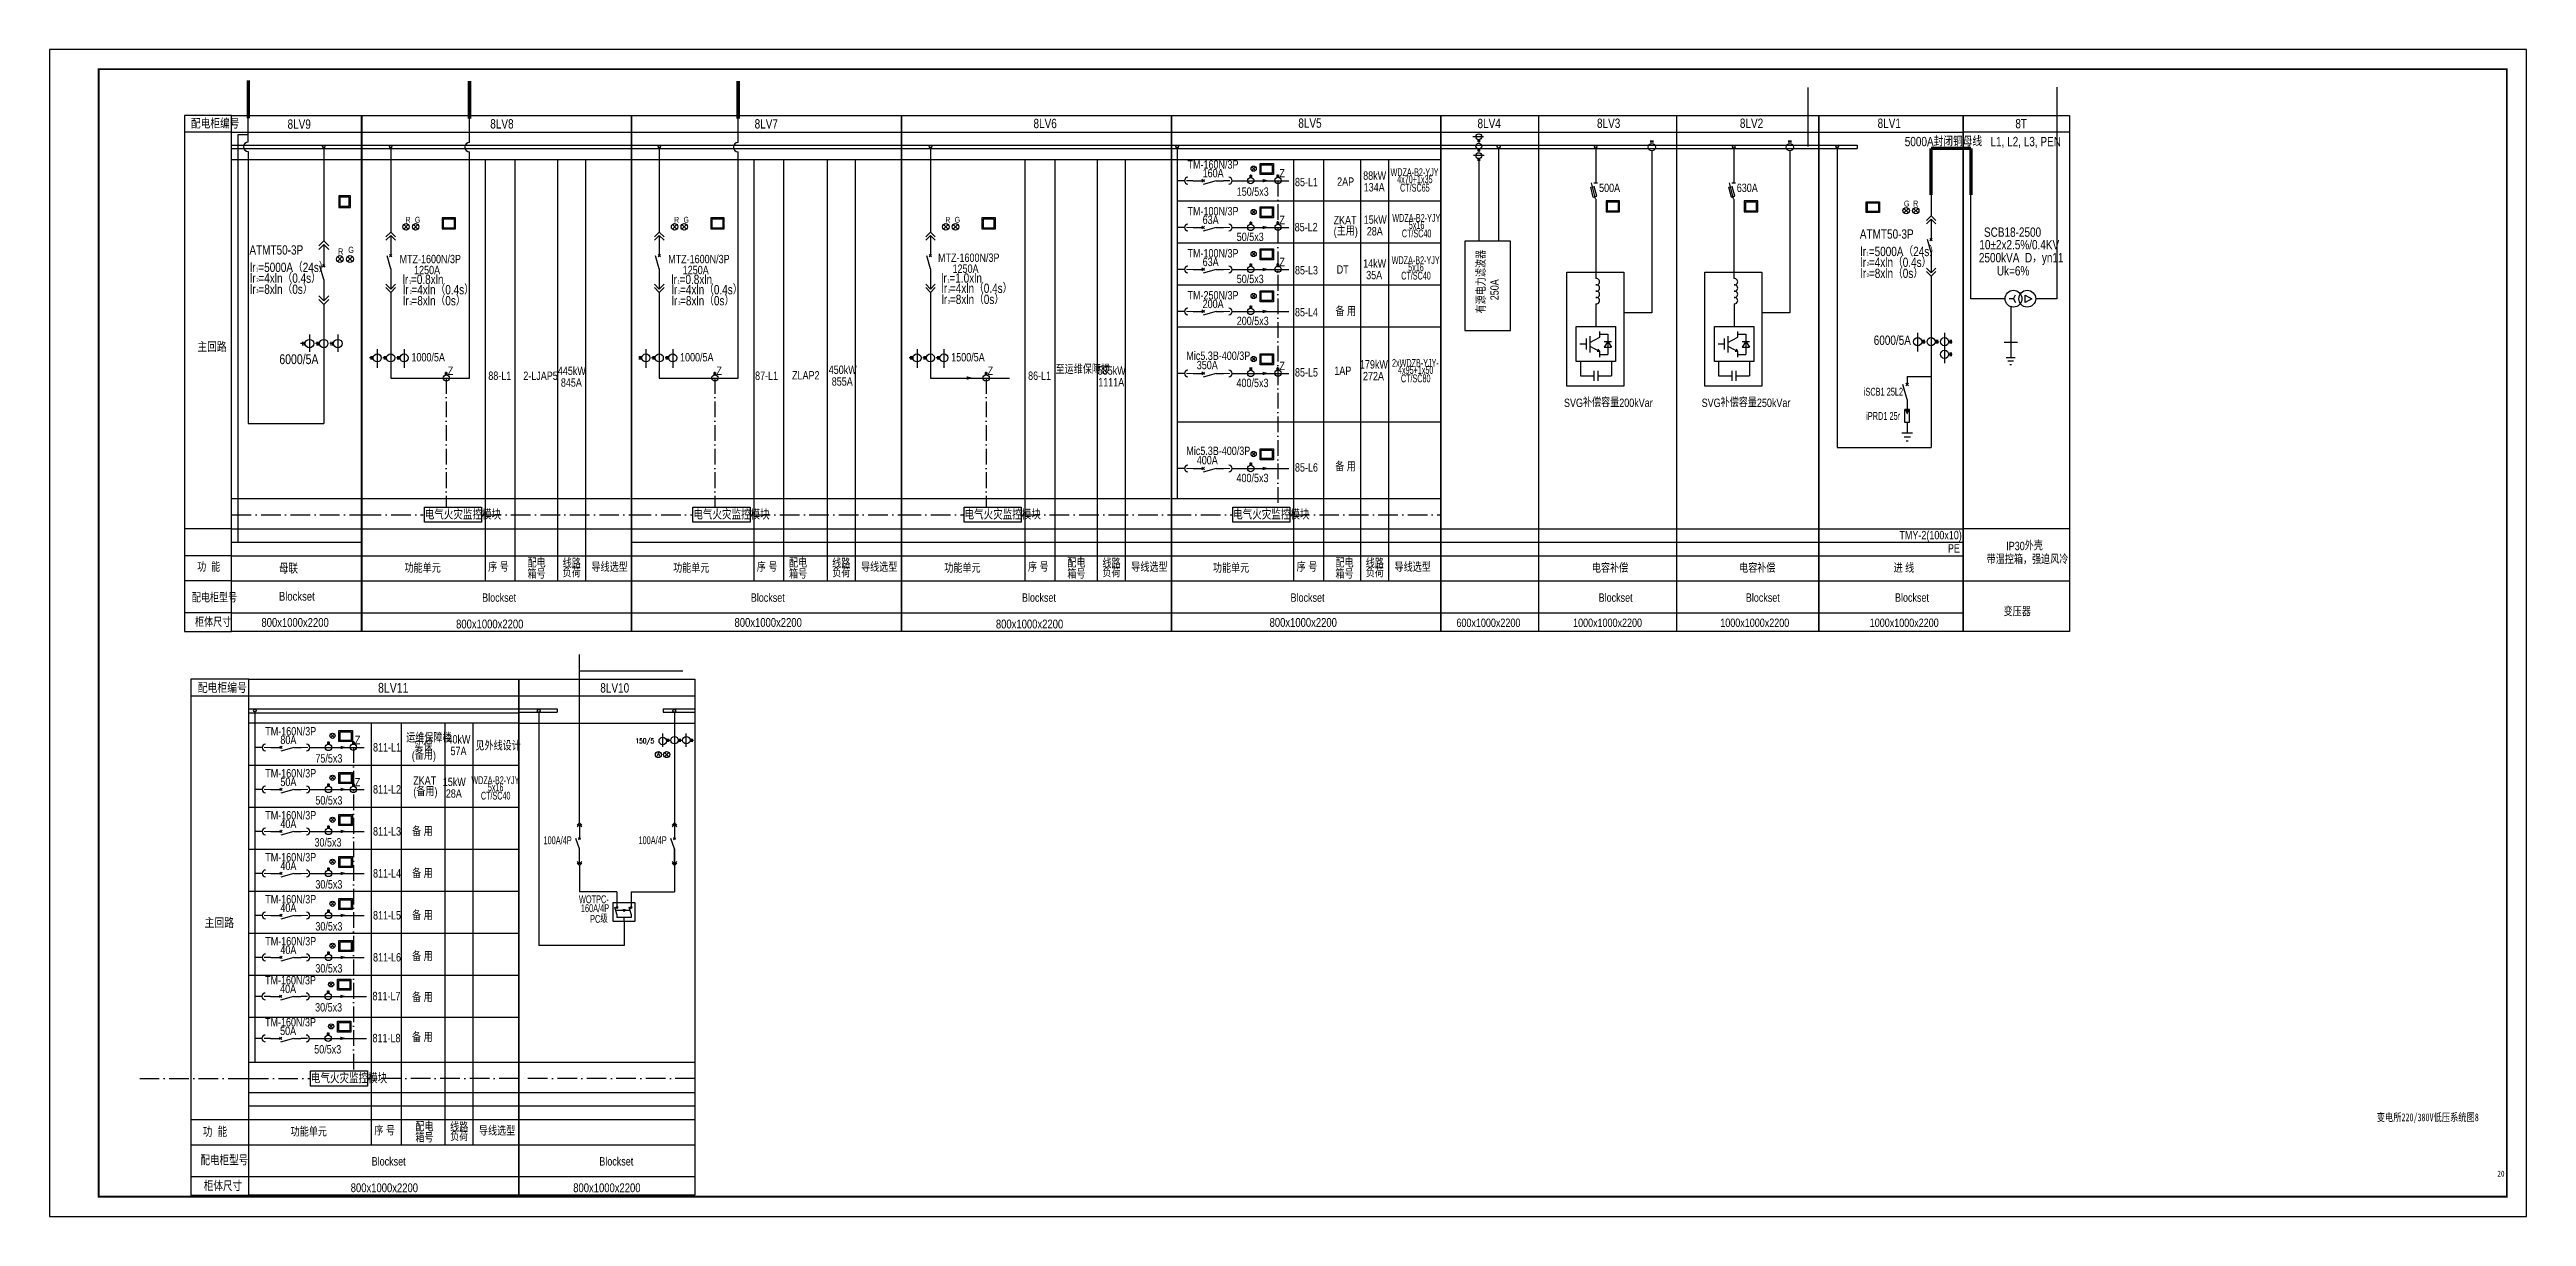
# Model space of a CAD drawing. Extents: x 562591 to 1355713, y 459382 to 835216.
# Drawn here: x 1229386 to 1355486, y 709976 to 769376 of the extents above; entities that cross this region are included whole.
import ezdxf
from ezdxf.enums import TextEntityAlignment as Align

# ---------------------------------------------------------------- set-up
doc = ezdxf.new("R2010")
doc.units = 0
doc.header["$LTSCALE"] = 1000
doc.header["$MEASUREMENT"] = 0
doc.linetypes.add('CONTROL', pattern=[1.5, 1, -0.25, 0, -0.25])
doc.linetypes.add('DASHED2', pattern=[0.375, 0.25, -0.125])
for name, color, linetype in [('!电气', 4, 'Continuous'), ('CAPDI-TK2', 7, 'Continuous'), ('ELEC', 3, 'Continuous'), ('ELECTRIC', 1, 'Continuous'), ('esocket', 4, 'Continuous'), ('etext', 3, 'Continuous'), ('NOTE', 7, 'Continuous'), ('TEL_TITLE', 7, 'Continuous'), ('XT', 8, 'Continuous'), ('公共标注层', 8, 'Continuous'), ('动力平面导线层', 3, 'Continuous'), ('动力平面尺寸标注层', 4, 'Continuous'), ('标注-动力', 7, 'Continuous'), ('标注-照明', 3, 'Continuous'), ('照明平面导线层', 1, 'Continuous'), ('照明平面设备层', 3, 'Continuous')]:
    doc.layers.add(name, color=color, linetype=linetype)
doc.styles.add('CAPDI-仿宋', font='', dxfattribs={"width": 0.75})
doc.styles.add('CAPDI-宋体', font='', dxfattribs={"width": 0.75})
doc.styles.add('denggao', font='jrs.shx', dxfattribs={"width": 0.7, "height": 400, "bigfont": 'hztxt.shx'})
doc.styles.add('hz', font='jrs.shx', dxfattribs={"width": 0.7, "bigfont": 'hztxt.shx'})
doc.styles.add('JRS', font='jrs.shx', dxfattribs={"width": 0.9, "bigfont": 'hztxt.shx'})
doc.styles.add('Lee', font='jrs.shx', dxfattribs={"bigfont": 'hztxt.shx'})
doc.styles.add('ROMANS', font='ROMANS.shx', dxfattribs={"width": 0.8})
doc.styles.get('CAPDI-仿宋').set_extended_font_data('FangSong')
doc.styles.get('CAPDI-宋体').set_extended_font_data('SimSun')
doc.linetypes.add('接地线', pattern='A,500,[136,eesltype.shx,S=100,R=0,X=0,Y=0],500,-200,60,-200', length=1460)

msp = doc.modelspace()

# ---------------------------------------------------------------- texts
at = {"layer": '!电气', "color": 120, "style": 'denggao', "width": 0.8}
for p in [(1248487, 745456, 770), (1262162, 745456, 770), (1275968, 745456, 770), (1289643, 745456, 770), (1242690, 716758, 770)]:
    msp.add_text('电气火灾监控模块', height=450, dxfattribs=at).set_placement(p)
at = {"color": 7, "ltscale": 0.75, "style": 'hz', "width": 0.7}
for s, height, p in [('G', 299, (1323797, 761386)), ('R', 299, (1324266, 761386)), ('R', 299, (1247510, 760561)), ('G', 299, (1247986, 760561)), ('R', 299, (1261185, 760561)), ('G', 299, (1261661, 760561)), ('R', 299, (1274991, 760561)), ('G', 299, (1275467, 760561)), ('R', 315, (1244077, 758936)), ('G', 315, (1244593, 759020)), ('1', 190, (1247678, 757437)), ('1', 190, (1261353, 757437)), ('1', 190, (1275092, 757506))]:
    msp.add_text(s, height=height, dxfattribs=at).set_placement(p)
at = {"color": 3, "ltscale": 0.3}
for s, height, style, width, p in [('150/5', 250, 'ROMANS', 0.75, (1259216, 734063, 0)), ('A', 200, 'ROMANS', 0.75, (1260321, 733402, 0)), ('100A/4P', 400, 'Lee', 0.7, (1254534, 728926)), ('100A/4P', 400, 'Lee', 0.7, (1259370, 728927)), ('WOTPC-', 400, 'Lee', 0.7, (1256338, 725921)), ('160A/4P', 400, 'Lee', 0.7, (1256438, 725468)), ('PC级', 400, 'Lee', 0.7, (1256907, 724923))]:
    msp.add_text(s, height=height, rotation=0.00357, dxfattribs=dict(at, style=style, width=width)).set_placement(p)
at = {"color": 1, "style": 'CAPDI-仿宋', "width": 0.75}
msp.add_text('20', height=300, dxfattribs=at).set_placement((1354188, 712007), align=Align.CENTER)
at = {"layer": 'CAPDI-TK2', "style": 'CAPDI-宋体', "width": 0.75}
msp.add_text('变电所220/380V低压系统图8', height=400, dxfattribs=at).set_placement((1350462, 714822), align=Align.CENTER)
at = {"layer": 'etext', "style": 'hz', "width": 0.7}
msp.add_text('iSCB1 25L2', height=400, dxfattribs=at).set_placement((1321751, 751757, -6761167))
msp.add_text('iPRD1 25r', height=400, dxfattribs=at).set_placement((1322735, 750731, -6761167), align=Align.MIDDLE)
at = {"layer": '动力平面尺寸标注层', "color": 3, "width": 0.8}
for s, height, style, p in [('配电柜编号', 475, 'JRS', (1236585, 765356)), ('8LV9', 475, 'JRS', (1241504, 765343)), ('8LV8', 475, 'JRS', (1251824, 765356)), ('8LV7', 475, 'JRS', (1265283, 765356)), ('8LV6', 475, 'JRS', (1279479, 765374)), ('8LV5', 475, 'JRS', (1292961, 765393)), ('8LV4', 475, 'JRS', (1302083, 765374)), ('8LV3', 475, 'JRS', (1308167, 765387)), ('8LV2', 475, 'JRS', (1315441, 765387)), ('8LV1', 475, 'JRS', (1322452, 765387)), ('8T', 475, 'JRS', (1329466, 765366)), ('5000A封闭铜母线   L1, L2, L3, PEN', 475, 'JRS', (1323836, 764455)), ('TM-160N/3P', 427.5, 'denggao', (1287322, 763311)), ('160A', 427.5, 'denggao', (1288091, 762873)), ('Z', 428, 'denggao', (1292001, 762867)), ('150/5x3', 427.5, 'denggao', (1289827, 761930)), ('85-L1', 427.5, 'denggao', (1292790, 762417)), ('2AP', 427.5, 'denggao', (1294937, 762439)), ('500A', 427.5, 'denggao', (1308274, 762123)), ('630A', 427.5, 'denggao', (1315283, 762123)), ('TM-100N/3P', 427.5, 'denggao', (1287322, 760934)), ('63A', 427.5, 'denggao', (1288091, 760495)), ('Z', 428, 'denggao', (1292001, 760485)), ('85-L2', 427.5, 'denggao', (1292776, 760123)), ('ZKAT', 427.5, 'denggao', (1294757, 760480)), ('(主用)', 427.5, 'denggao', (1294763, 759913)), ('ATMT50-3P', 475, 'JRS', (1239562, 758938)), ('TM-100N/3P', 427.5, 'denggao', (1287322, 758791)), ('50/5x3', 427.5, 'denggao', (1289827, 759628)), ('ATMT50-3P', 475, 'JRS', (1321550, 759746)), ('lr =5000A（24s）', 475, 'JRS', (1321581, 758860)), ('10%%P2x2.5%%%/0.4KV', 475, 'JRS', (1327633, 759204)), ('SCB18-2500', 475, 'JRS', (1327868, 759843)), ('lr =5000A（24s）', 475, 'JRS', (1239592, 758052)), ('lr =4xln（0.4s）', 475, 'JRS', (1239597, 757502)), ('MTZ-1600N/3P', 427.5, 'denggao', (1247206, 758497)), ('lr =0.8xln ', 475, 'JRS', (1247365, 757439)), ('1250A', 427.5, 'denggao', (1247946, 757939)), ('MTZ-1600N/3P', 427.5, 'denggao', (1260882, 758497)), ('lr =0.8xln ', 475, 'JRS', (1261040, 757439)), ('1250A', 427.5, 'denggao', (1261622, 757939)), ('MTZ-1600N/3P', 427.5, 'denggao', (1274620, 758566)), ('lr =1.0xln ', 475, 'JRS', (1274779, 757508)), ('1250A', 427.5, 'denggao', (1275360, 758008)), ('63A', 427.5, 'denggao', (1288091, 758352)), ('50/5x3', 427.5, 'denggao', (1289827, 757486)), ('Z', 428, 'denggao', (1292001, 758347)), ('85-L3', 427.5, 'denggao', (1292790, 757929)), ('DT', 427.5, 'denggao', (1294915, 757968)), ('lr =4xln（0.4s）', 475, 'JRS', (1321586, 758309)), ('lr =8xln（0s）', 475, 'JRS', (1321587, 757747)), ('2500kVA  D，yn11', 475, 'JRS', (1327610, 758545)), ('Uk=6%%%', 475, 'JRS', (1328523, 757874)), ('lr =8xln（0s）', 475, 'JRS', (1239598, 756939)), ('lr =4xln（0.4s）', 475, 'JRS', (1247387, 756917)), ('lr =8xln（0s）', 475, 'JRS', (1247388, 756354)), ('lr =4xln（0.4s）', 475, 'JRS', (1261062, 756917)), ('lr =8xln（0s）', 475, 'JRS', (1261063, 756354)), ('lr =4xln（0.4s）', 475, 'JRS', (1274801, 756986)), ('lr =8xln（0s）', 475, 'JRS', (1274802, 756423)), ('TM-250N/3P', 427.5, 'denggao', (1287322, 756654)), ('200A', 427.5, 'denggao', (1288091, 756215)), ('200/5x3', 427.5, 'denggao', (1289827, 755348)), ('85-L4', 427.5, 'denggao', (1292790, 755792)), ('备 用', 427.5, 'denggao', (1294851, 755815)), ('主回路', 475, 'JRS', (1236917, 753987)), ('6000/5A', 475, 'JRS', (1322255, 754342)), ('6000/5A', 500, 'JRS', (1241084, 753363)), ('1000/5A', 427.5, 'denggao', (1247811, 753500)), ('Z', 428, 'denggao', (1249662, 752810)), ('88-L1', 427.5, 'denggao', (1251723, 752559)), ('2-LJAP5', 427.5, 'denggao', (1253506, 752555)), ('1000/5A', 427.5, 'denggao', (1261486, 753500)), ('Z', 428, 'denggao', (1263337, 752810)), ('87-L1', 427.5, 'denggao', (1265306, 752559)), ('ZLAP2', 427.5, 'denggao', (1267189, 752580)), ('1500/5A', 427.5, 'denggao', (1275291, 753500)), ('Z', 428, 'denggao', (1277143, 752810)), ('86-L1', 427.5, 'denggao', (1279204, 752559)), ('至运维保障楼', 427.5, 'denggao', (1280606, 752866)), ('Mic5.3B-400/3P', 427.5, 'denggao', (1287261, 753576)), ('350A', 427.5, 'denggao', (1287792, 753101)), ('Z', 428, 'denggao', (1292001, 753055)), ('85-L5', 427.5, 'denggao', (1292790, 752730)), ('1AP', 427.5, 'denggao', (1294795, 752810)), ('400/5x3', 427.5, 'denggao', (1289814, 752193)), ('SVG补偿容量200kVar', 427.5, 'denggao', (1306487, 751180)), ('SVG补偿容量250kVar', 427.5, 'denggao', (1313496, 751180)), ('Mic5.3B-400/3P', 427.5, 'denggao', (1287261, 748737)), ('400A', 427.5, 'denggao', (1287792, 748262)), ('400/5x3', 427.5, 'denggao', (1289814, 747354)), ('85-L6', 427.5, 'denggao', (1292790, 747891)), ('备 用', 427.5, 'denggao', (1294839, 747907)), ('TMY-2(100x10)', 427.5, 'denggao', (1323563, 744445)), ('PE', 427.5, 'denggao', (1326033, 743770)), ('IP30外壳', 427.5, 'denggao', (1329003, 743891)), ('功  能', 427.5, 'denggao', (1236901, 742805)), ('母联', 450, 'denggao', (1241066, 742707)), ('功能单元', 427.5, 'denggao', (1247458, 742748)), ('序 号', 427.5, 'denggao', (1251718, 742803)), ('箱号', 427.5, 'denggao', (1253720, 742448)), ('配电', 427.5, 'denggao', (1253720, 743011)), ('线路', 427.5, 'denggao', (1255509, 742988)), ('负荷', 427.5, 'denggao', (1255509, 742515)), ('导线选型', 427.5, 'denggao', (1256976, 742795)), ('功能单元', 427.5, 'denggao', (1261133, 742748)), ('序 号', 427.5, 'denggao', (1265393, 742803)), ('箱号', 427.5, 'denggao', (1267033, 742448)), ('配电', 427.5, 'denggao', (1267033, 743011)), ('线路', 427.5, 'denggao', (1269232, 742988)), ('负荷', 427.5, 'denggao', (1269232, 742515)), ('导线选型', 427.5, 'denggao', (1270699, 742795)), ('功能单元', 427.5, 'denggao', (1274939, 742748)), ('序 号', 427.5, 'denggao', (1279199, 742803)), ('箱号', 427.5, 'denggao', (1281201, 742448)), ('配电', 427.5, 'denggao', (1281201, 743011)), ('线路', 427.5, 'denggao', (1282990, 742988)), ('负荷', 427.5, 'denggao', (1282990, 742515)), ('导线选型', 427.5, 'denggao', (1284456, 742795)), ('功能单元', 427.5, 'denggao', (1288614, 742748)), ('序 号', 427.5, 'denggao', (1292874, 742803)), ('箱号', 427.5, 'denggao', (1294851, 742448)), ('配电', 427.5, 'denggao', (1294851, 743011)), ('线路', 427.5, 'denggao', (1296396, 742988)), ('负荷', 427.5, 'denggao', (1296396, 742515)), ('导线选型', 427.5, 'denggao', (1297863, 742795)), ('电容补偿', 427.5, 'denggao', (1307908, 742748)), ('电容补偿', 427.5, 'denggao', (1315402, 742748)), ('进 线', 427.5, 'denggao', (1323268, 742748)), ('带温控箱，强迫风冷', 427.5, 'denggao', (1328006, 743195)), ('配电柜型号', 427.5, 'denggao', (1236630, 741237)), ('Blockset', 450, 'denggao', (1241066, 741321)), ('Blockset', 427.5, 'denggao', (1251412, 741265)), ('Blockset', 427.5, 'denggao', (1265087, 741265)), ('Blockset', 427.5, 'denggao', (1278893, 741265)), ('Blockset', 427.5, 'denggao', (1292568, 741265)), ('Blockset', 427.5, 'denggao', (1308251, 741265)), ('Blockset', 427.5, 'denggao', (1315745, 741265)), ('Blockset', 427.5, 'denggao', (1323339, 741265)), ('柜体尺寸', 427.5, 'denggao', (1236794, 739991)), ('800x1000x2200', 450, 'denggao', (1240174, 739988)), ('800x1000x2200', 450, 'denggao', (1250084, 739908)), ('800x1000x2200', 450, 'denggao', (1264259, 739988)), ('800x1000x2200', 450, 'denggao', (1277565, 739908)), ('800x1000x2200', 450, 'denggao', (1291499, 739988)), ('600x1000x2200', 427.5, 'denggao', (1301012, 739982)), ('1000x1000x2200', 427.5, 'denggao', (1306950, 739982)), ('1000x1000x2200', 427.5, 'denggao', (1314444, 739982)), ('1000x1000x2200', 427.5, 'denggao', (1322053, 739982)), ('变压器', 427.5, 'denggao', (1328868, 740537)), ('配电柜编号', 500, 'JRS', (1236932, 736624)), ('8LV11', 500, 'JRS', (1246111, 736636)), ('8LV10', 475, 'JRS', (1257426, 736645)), ('TM-160N/3P', 427.5, 'denggao', (1240369, 734461)), ('80A', 427.5, 'denggao', (1241138, 734022)), ('Z', 428, 'denggao', (1244930, 734016)), ('811-L1', 427.5, 'denggao', (1245856, 733642)), ('运维保障楼', 427.5, 'denggao', (1247544, 734108)), ('实保', 427.5, 'denggao', (1247957, 733689)), ('TM-160N/3P', 427.5, 'denggao', (1240369, 732323)), ('75/5x3', 427.5, 'denggao', (1242920, 733080)), ('(备用)', 427.5, 'denggao', (1247829, 733232)), ('50A', 427.5, 'denggao', (1241138, 731884)), ('50/5x3', 427.5, 'denggao', (1242920, 730942)), ('Z', 428, 'denggao', (1244930, 731867)), ('811-L2', 427.5, 'denggao', (1245856, 731504)), ('ZKAT', 427.5, 'denggao', (1247901, 731953)), ('(备用)', 427.5, 'denggao', (1247908, 731386)), ('TM-160N/3P', 427.5, 'denggao', (1240369, 730186)), ('40A', 427.5, 'denggao', (1241138, 729747)), ('30/5x3', 427.5, 'denggao', (1242874, 728805)), ('811-L3', 427.5, 'denggao', (1245856, 729367)), ('备 用', 427.5, 'denggao', (1247840, 729341)), ('TM-160N/3P', 427.5, 'denggao', (1240369, 728048)), ('40A', 427.5, 'denggao', (1241138, 727609)), ('811-L4', 427.5, 'denggao', (1245856, 727229)), ('备 用', 427.5, 'denggao', (1247840, 727204)), ('TM-160N/3P', 427.5, 'denggao', (1240369, 725910)), ('30/5x3', 427.5, 'denggao', (1242920, 726667)), ('主回路', 500, 'JRS', (1237281, 724656)), ('40A', 427.5, 'denggao', (1241138, 725472)), ('811-L5', 427.5, 'denggao', (1245856, 725092)), ('备 用', 427.5, 'denggao', (1247840, 725066)), ('TM-160N/3P', 427.5, 'denggao', (1240369, 723773)), ('30/5x3', 427.5, 'denggao', (1242920, 724529)), ('40A', 427.5, 'denggao', (1241138, 723334)), ('30/5x3', 427.5, 'denggao', (1242920, 722392)), ('811-L6', 427.5, 'denggao', (1245856, 722954)), ('备 用', 427.5, 'denggao', (1247840, 722982)), ('TM-160N/3P', 427.5, 'denggao', (1240356, 721788)), ('40A', 427.5, 'denggao', (1241125, 721350)), ('811-L7', 427.5, 'denggao', (1245829, 720981)), ('备 用', 427.5, 'denggao', (1247840, 720897)), ('TM-160N/3P', 427.5, 'denggao', (1240356, 719651)), ('30/5x3', 427.5, 'denggao', (1242907, 720408)), ('50A', 427.5, 'denggao', (1241125, 719212)), ('811-L8', 427.5, 'denggao', (1245829, 718843)), ('备 用', 427.5, 'denggao', (1247840, 718864)), ('50/5x3', 427.5, 'denggao', (1242861, 718270)), ('功  能', 450, 'denggao', (1237190, 714034)), ('功能单元', 427.5, 'denggao', (1241661, 714051)), ('序 号', 427.5, 'denggao', (1245921, 714106)), ('箱号', 427.5, 'denggao', (1248008, 713751)), ('配电', 427.5, 'denggao', (1248008, 714313)), ('线路', 427.5, 'denggao', (1249780, 714290)), ('负荷', 427.5, 'denggao', (1249780, 713818)), ('导线选型', 427.5, 'denggao', (1251247, 714097)), ('配电柜型号', 450, 'denggao', (1237070, 712583)), ('Blockset', 427.5, 'denggao', (1245786, 712567)), ('Blockset', 427.5, 'denggao', (1257375, 712567)), ('柜体尺寸', 450, 'denggao', (1237242, 711272)), ('800x1000x2200', 450, 'denggao', (1244719, 711211)), ('800x1000x2200', 450, 'denggao', (1256047, 711211))]:
    msp.add_text(s, height=height, dxfattribs=dict(at, style=style)).set_placement(p)
at = {"layer": '动力平面尺寸标注层', "color": 3, "style": 'denggao'}
for s, height, width, p in [('88kW', 427.5, 0.8, (1296847, 762969)), ('WDZA-B2-YJY', 400, 0.6, (1298878, 763132)), ('4x70+1x35', 400, 0.6, (1298894, 762772)), ('134A', 427.5, 0.8, (1296824, 762366)), ('CT/SC65', 400, 0.6, (1298894, 762352)), ('15kW', 427.5, 0.8, (1296877, 760728)), ('WDZA-B2-YJY', 400, 0.6, (1298968, 760803)), ('5x16', 400, 0.6, (1298984, 760443)), ('28A', 427.5, 0.8, (1296854, 760125)), ('CT/SC40', 400, 0.6, (1298984, 760023)), ('14kW', 427.5, 0.8, (1296847, 758499)), ('35A', 427.5, 0.8, (1296824, 757895)), ('WDZA-B2-YJY', 400, 0.6, (1298936, 758654)), ('CT/SC40', 400, 0.6, (1298952, 757874)), ('5x16', 400, 0.6, (1298952, 758294)), ('445kW', 427.5, 0.8, (1255976, 753030)), ('450kW', 427.5, 0.8, (1269766, 753083)), ('585kW', 427.5, 0.8, (1283460, 753044)), ('179kW', 427.5, 0.8, (1296810, 753359)), ('272A', 427.5, 0.8, (1296787, 752755)), ('2xWDZB-YJY-', 400, 0.6, (1298922, 753425)), ('4x95+1x50', 400, 0.6, (1298938, 753065)), ('CT/SC80', 400, 0.6, (1298938, 752645)), ('845A', 427.5, 0.8, (1255953, 752426)), ('855A', 427.5, 0.8, (1269743, 752479)), ('1111A', 427.5, 0.8, (1283437, 752440)), ('40kW', 427.5, 0.8, (1250231, 734272)), ('见外线设计', 427.5, 0.8, (1252224, 733969)), ('57A', 427.5, 0.8, (1250208, 733668)), ('15kW', 427.5, 0.8, (1249992, 732108)), ('28A', 427.5, 0.8, (1249968, 731505)), ('WDZA-B2-YJY', 400, 0.6, (1252083, 732183)), ('CT/SC40', 400, 0.6, (1252099, 731403)), ('5x16', 400, 0.6, (1252099, 731823))]:
    msp.add_text(s, height=height, dxfattribs=dict(at, width=width)).set_placement(p, align=Align.MIDDLE)
at = {"layer": '动力平面尺寸标注层', "color": 3, "style": 'denggao', "width": 0.8}
for s, p in [('有源电力滤波器', (1302500, 755946, 0)), ('250A', (1303163, 756613, 0))]:
    msp.add_text(s, height=427.5, rotation=90, dxfattribs=at).set_placement(p)
at = {"layer": '标注-动力', "color": 7, "ltscale": 0.75, "style": 'hz', "width": 0.7}
for s, p in [('1', (1239890, 758085)), ('1', (1321878, 758892)), ('3', (1321891, 757797)), ('2', (1321901, 758361)), ('3', (1239903, 756989)), ('2', (1239913, 757553)), ('2', (1247718, 756934)), ('2', (1261393, 756934)), ('3', (1275121, 756439)), ('2', (1275131, 757003)), ('3', (1247708, 756370)), ('3', (1261383, 756370))]:
    msp.add_text(s, height=190, dxfattribs=at).set_placement(p)

# ---------------------------------------------------------------- linework, layer by layer
at = {"layer": '!电气'}
for p, q in [((1245276, 739760), (1245276, 766022)), ((1245282, 739760), (1245282, 766022)), ((1259019, 739760), (1259019, 766022)), ((1286500, 739760), (1286500, 766022)), ((1305188, 766022), (1305188, 739760)), ((1305188, 766022), (1305188, 739760)), ((1312217, 766022), (1312217, 739760)), ((1238654, 765167), (1236253, 765167)), ((1238654, 765167), (1245282, 765167)), ((1245276, 765167), (1259019, 765167)), ((1259019, 765167), (1272756, 765167)), ((1272704, 765167), (1286448, 765167)), ((1286448, 765167), (1300223, 765167)), ((1300223, 765167), (1319469, 765167)), ((1300223, 765167), (1319469, 765167)), ((1319469, 765167), (1326809, 765167)), ((1332228, 765167), (1326809, 765167)), ((1238654, 763786), (1245282, 763786)), ((1245276, 763786), (1259019, 763786)), ((1251562, 763786), (1251562, 742325)), ((1253082, 763786), (1253082, 742325)), ((1255248, 763786), (1255248, 742325)), ((1256673, 763786), (1256673, 742325)), ((1259019, 763786), (1272756, 763786)), ((1265237, 763786), (1265237, 742325)), ((1266757, 763786), (1266757, 742325)), ((1268971, 763786), (1268971, 742325)), ((1270396, 763786), (1270396, 742325)), ((1272756, 763786), (1286500, 763786)), ((1279042, 763786), (1279042, 742325)), ((1280562, 763786), (1280562, 742325)), ((1282729, 763786), (1282729, 742325)), ((1284154, 763786), (1284154, 742325)), ((1286500, 763786), (1300223, 763786)), ((1292717, 763786), (1292717, 742325)), ((1294237, 763786), (1294237, 742325)), ((1296135, 763786), (1296135, 742325)), ((1297560, 763786), (1297560, 742325)), ((1286816, 761674), (1300223, 761674)), ((1286816, 759537), (1300223, 759537)), ((1286803, 757399), (1300210, 757399)), ((1286803, 755262), (1300210, 755262)), ((1286816, 750422), (1300223, 750422)), ((1238654, 746529), (1245282, 746529)), ((1245276, 746529), (1258951, 746529)), ((1259019, 746529), (1272756, 746529)), ((1272756, 746529), (1286431, 746529)), ((1286500, 746529), (1300223, 746529)), ((1238654, 744976), (1236253, 744976)), ((1238654, 744976), (1245282, 744976)), ((1245269, 744976), (1245269, 744976)), ((1245269, 744976), (1245269, 744976)), ((1245276, 744976), (1259019, 744976)), ((1245276, 744976), (1245276, 744976)), ((1245276, 744976), (1245276, 744976)), ((1245282, 744976), (1245282, 744976)), ((1245282, 744976), (1245282, 744976)), ((1245331, 744976), (1245331, 744976)), ((1245331, 744976), (1245331, 744976)), ((1245331, 744976), (1249297, 744976)), ((1249297, 744976), (1249311, 744976)), ((1259006, 744976), (1262972, 744976)), ((1259019, 744976), (1272756, 744976)), ((1259019, 744976), (1259019, 744976)), ((1259019, 744976), (1259019, 744976)), ((1259075, 744976), (1259075, 744976)), ((1259075, 744976), (1259075, 744976)), ((1262972, 744976), (1262986, 744976)), ((1272756, 744976), (1272756, 744976)), ((1272756, 744976), (1272756, 744976)), ((1272756, 744976), (1286500, 744976)), ((1272812, 744976), (1276778, 744976)), ((1276778, 744976), (1276791, 744976)), ((1286487, 744976), (1286487, 744976)), ((1286487, 744976), (1286487, 744976)), ((1286487, 744976), (1290453, 744976)), ((1286500, 744976), (1286500, 744976)), ((1286500, 744976), (1286500, 744976)), ((1286555, 744976), (1286555, 744976)), ((1286555, 744976), (1286555, 744976)), ((1290453, 744976), (1290466, 744976)), ((1290466, 744976), (1300223, 744976)), ((1300223, 744976), (1319469, 744976)), ((1319469, 744976), (1326809, 744976)), ((1332228, 744976), (1326809, 744976)), ((1238654, 743607), (1236253, 743607)), ((1238654, 743607), (1245282, 743607)), ((1245269, 743607), (1245269, 743607)), ((1245269, 743607), (1245269, 743607)), ((1245276, 743607), (1259019, 743607)), ((1245331, 743607), (1245331, 743607)), ((1245331, 743607), (1245331, 743607)), ((1245331, 743607), (1249297, 743607)), ((1249297, 743607), (1249311, 743607)), ((1259006, 743607), (1262972, 743607)), ((1259019, 743607), (1272756, 743607)), ((1259075, 743607), (1259075, 743607)), ((1259075, 743607), (1259075, 743607)), ((1262972, 743607), (1262986, 743607)), ((1272756, 743607), (1272756, 743607)), ((1272756, 743607), (1272756, 743607)), ((1272756, 743607), (1286500, 743607)), ((1272812, 743607), (1276778, 743607)), ((1276778, 743607), (1276791, 743607)), ((1286487, 743607), (1286487, 743607)), ((1286487, 743607), (1286487, 743607)), ((1286500, 743607), (1300223, 743607)), ((1286555, 743607), (1286555, 743607)), ((1286555, 743607), (1286555, 743607)), ((1300223, 743607), (1319469, 743607)), ((1319469, 743607), (1326809, 743607)), ((1238654, 742325), (1236253, 742325)), ((1238654, 742325), (1245282, 742325)), ((1245276, 742325), (1259019, 742325)), ((1245331, 742325), (1249297, 742325)), ((1249297, 742325), (1249311, 742325)), ((1259019, 742325), (1272756, 742325)), ((1262972, 742325), (1262986, 742325)), ((1272756, 742325), (1286500, 742325)), ((1272812, 742325), (1276778, 742325)), ((1276778, 742325), (1276791, 742325)), ((1286487, 742325), (1290453, 742325)), ((1290453, 742325), (1290466, 742325)), ((1290466, 742325), (1300223, 742325)), ((1300223, 742325), (1319469, 742325)), ((1319469, 742325), (1326809, 742325)), ((1326809, 742325), (1332228, 742325)), ((1238654, 740701), (1236253, 740701)), ((1238654, 740701), (1245281, 740701)), ((1245276, 740701), (1259019, 740701)), ((1245331, 740701), (1245331, 740701)), ((1245331, 740701), (1245331, 740701)), ((1245331, 740701), (1249297, 740701)), ((1249297, 740701), (1249311, 740701)), ((1259019, 740701), (1272756, 740701)), ((1259075, 740701), (1259075, 740701)), ((1259075, 740701), (1259075, 740701)), ((1272756, 740701), (1272756, 740701)), ((1272756, 740701), (1272756, 740701)), ((1272756, 740701), (1286500, 740701)), ((1272812, 740701), (1276778, 740701)), ((1276778, 740701), (1276791, 740701)), ((1286500, 740699), (1300223, 740700)), ((1286555, 740701), (1286555, 740701)), ((1286555, 740701), (1286555, 740701)), ((1300223, 740701), (1319469, 740701)), ((1319469, 740701), (1326809, 740701)), ((1236583, 736469), (1239534, 736469)), ((1239534, 711062), (1239534, 737324)), ((1253277, 736469), (1262241, 736469)), ((1239534, 735107), (1253277, 735107)), ((1245764, 735088), (1245764, 713627)), ((1247284, 735088), (1247284, 713627)), ((1249519, 735088), (1249519, 713627)), ((1250944, 735088), (1250944, 713627)), ((1253277, 735088), (1262241, 735088)), ((1239534, 732951), (1253277, 732951)), ((1239534, 730813), (1253277, 730813)), ((1239534, 728675), (1253277, 728675)), ((1239534, 726538), (1253277, 726538)), ((1239534, 726538), (1253277, 726538)), ((1239534, 724400), (1253277, 724400)), ((1239534, 724400), (1253277, 724400)), ((1239534, 722263), (1253277, 722263)), ((1239534, 722263), (1253277, 722263)), ((1239534, 722263), (1252940, 722263)), ((1239534, 720125), (1253277, 720125)), ((1239534, 720125), (1253277, 720125)), ((1239534, 717831), (1253277, 717831)), ((1253277, 717831), (1262241, 717831)), ((1239534, 716279), (1253277, 716279)), ((1239534, 716279), (1239534, 716279)), ((1239534, 716279), (1239534, 716279)), ((1253277, 716279), (1262241, 716279)), ((1236583, 714909), (1239534, 714909)), ((1239534, 714909), (1253277, 714909)), ((1253264, 714909), (1253264, 714909)), ((1253264, 714909), (1253264, 714909)), ((1253277, 714909), (1262241, 714909)), ((1236583, 713627), (1239534, 713627)), ((1239534, 713627), (1253277, 713627)), ((1253277, 713627), (1262241, 713627)), ((1236583, 712004), (1239534, 712004)), ((1239534, 712004), (1253277, 712004)), ((1253264, 712004), (1253264, 712004)), ((1253264, 712004), (1253264, 712004)), ((1253277, 712004), (1262241, 712004))]:
    msp.add_line(p, q, dxfattribs=at)
for points in [[(1238654, 766022), (1236253, 766022), (1236253, 739760), (1238654, 739760)], [(1238654, 766022), (1245282, 766022), (1245282, 739760), (1238654, 739760)], [(1245276, 766022), (1259019, 766022), (1259019, 739760), (1245276, 739760)], [(1259019, 766022), (1272756, 766022), (1272756, 739760), (1259019, 739760)], [(1272756, 766022), (1272756, 766022), (1272756, 739760), (1272756, 739760)], [(1272756, 766022), (1272756, 766022), (1272756, 739760), (1272756, 739760)], [(1272756, 766022), (1286500, 766022), (1286500, 739760), (1272756, 739760)], [(1286500, 766022), (1300223, 766022), (1300223, 739760), (1286500, 739760)], [(1286500, 766022), (1286500, 766022), (1286500, 739760), (1286500, 739760)], [(1286500, 766022), (1286500, 766022), (1286500, 739760), (1286500, 739760)], [(1286500, 766022), (1286500, 766022), (1286500, 739760), (1286500, 739760)], [(1286500, 766022), (1286500, 766022), (1286500, 739760), (1286500, 739760)], [(1300223, 766022), (1319469, 766022), (1319469, 739760), (1300223, 739760)], [(1300223, 766022), (1319469, 766022), (1319469, 739760), (1300223, 739760)], [(1319469, 766022), (1326809, 766022), (1326809, 739760), (1319469, 739760)], [(1326809, 766022), (1332228, 766022), (1332228, 739760), (1326809, 739760)], [(1239534, 737324), (1236583, 737324), (1236583, 711062), (1239534, 711062)], [(1239534, 737324), (1253277, 737324), (1253277, 711062), (1239534, 711062)], [(1253277, 737324), (1262241, 737324), (1262241, 711062), (1253277, 711062)], [(1253277, 737324), (1253277, 737324), (1253277, 711062), (1253277, 711062)], [(1253277, 737324), (1253277, 737324), (1253277, 711062), (1253277, 711062)], [(1253277, 737324), (1253277, 737324), (1253277, 711062), (1253277, 711062)]]:
    msp.add_lwpolyline(points, close=True, dxfattribs=at)
at = {"layer": '!电气', "color": 1}
msp.add_lwpolyline([(1303765, 759627), (1301444, 759627), (1301444, 755078), (1303765, 755078)], close=True, dxfattribs=at)
at = {"color": 4, "ltscale": 0.3}
for p, q in [((1238654, 764513), (1245282, 764513)), ((1238654, 764342), (1245282, 764342)), ((1245276, 764513), (1259019, 764513)), ((1245276, 764342), (1259019, 764342)), ((1259019, 764513), (1272756, 764513)), ((1259019, 764342), (1272756, 764342)), ((1272756, 764513), (1286500, 764513)), ((1272756, 764342), (1286500, 764342)), ((1286500, 764513), (1300223, 764513)), ((1286500, 764342), (1300223, 764342)), ((1300223, 764513), (1319469, 764513)), ((1300223, 764342), (1319469, 764342)), ((1319469, 764513), (1319469, 764513)), ((1319469, 764513), (1321417, 764513)), ((1319469, 764342), (1319469, 764342)), ((1319469, 764342), (1321417, 764342)), ((1321417, 764513), (1321417, 764342)), ((1253277, 735815), (1255230, 735815)), ((1253277, 735644), (1255230, 735644)), ((1255230, 735815), (1255230, 735644)), ((1260619, 735815, 0), (1260619, 735644, 0)), ((1260619, 735815, 0), (1262241, 735815)), ((1260619, 735644, 0), (1262241, 735644))]:
    msp.add_line(p, q, dxfattribs=at)
at = {"color": 7, "ltscale": 0.3}
for p, q in [((1324934, 760667), (1325176, 760909)), ((1324934, 760496), (1325176, 760738)), ((1325418, 760667), (1325176, 760909)), ((1325418, 760496), (1325176, 760738)), ((1243089, 759381), (1243343, 759635)), ((1243089, 759201), (1243343, 759455)), ((1243598, 759381), (1243343, 759635)), ((1243598, 759201), (1243343, 759455)), ((1246512, 759842), (1246754, 760084)), ((1246512, 759671), (1246754, 759913)), ((1246996, 759842), (1246754, 760084)), ((1246996, 759671), (1246754, 759913)), ((1260187, 759842), (1260429, 760084)), ((1260187, 759671), (1260429, 759913)), ((1260671, 759842), (1260429, 760084)), ((1260671, 759671), (1260429, 759913)), ((1273992, 759842), (1274234, 760084)), ((1273992, 759671), (1274234, 759913)), ((1274476, 759842), (1274234, 760084)), ((1274476, 759671), (1274234, 759913)), ((1325176, 759047), (1324989, 759704)), ((1325236, 759644), (1325116, 759764)), ((1325236, 759764), (1325116, 759644)), ((1243343, 757675), (1243147, 758367)), ((1243280, 758303), (1243407, 758431)), ((1243280, 758431), (1243407, 758303)), ((1246754, 758221), (1246567, 758879)), ((1246693, 758818), (1246814, 758939)), ((1246693, 758939), (1246814, 758818)), ((1260429, 758221), (1260242, 758879)), ((1260368, 758818), (1260489, 758939)), ((1260368, 758939), (1260489, 758818)), ((1274234, 758221), (1274047, 758879)), ((1274174, 758818), (1274295, 758939)), ((1274174, 758939), (1274295, 758818)), ((1324934, 758252), (1325176, 758011)), ((1324934, 758081), (1325176, 757840)), ((1325418, 758252), (1325176, 758011)), ((1325418, 758081), (1325176, 757840)), ((1243089, 756839), (1243343, 756584)), ((1243089, 756659), (1243343, 756404)), ((1243598, 756839), (1243343, 756584)), ((1243598, 756659), (1243343, 756404)), ((1246512, 757427), (1246754, 757185)), ((1246512, 757256), (1246754, 757014)), ((1246996, 757427), (1246754, 757185)), ((1246996, 757256), (1246754, 757014)), ((1260187, 757427), (1260429, 757185)), ((1260187, 757256), (1260429, 757014)), ((1260671, 757427), (1260429, 757185)), ((1260671, 757256), (1260429, 757014)), ((1273992, 757427), (1274234, 757185)), ((1273992, 757256), (1274234, 757014)), ((1274476, 757427), (1274234, 757185)), ((1274476, 757256), (1274234, 757014)), ((1329459, 753682), (1328998, 753682)), ((1329367, 753507), (1329090, 753507)), ((1329269, 753333), (1329185, 753333))]:
    msp.add_line(p, q, dxfattribs=at)
at = {"color": 1, "ltscale": 0.3}
for p, q in [((1323959, 752726), (1323959, 752330)), ((1323959, 752726), (1325176, 752726)), ((1323959, 751561), (1323959, 751055)), ((1323959, 750388), (1323959, 749858)), ((1256364, 730013), (1256363, 738573)), ((1254293, 735642), (1254292, 723762)), ((1261200, 735642), (1261201, 729206)), ((1260604, 733877), (1260604, 734562)), ((1261805, 733877), (1261805, 734562)), ((1256364, 727839), (1256364, 726500)), ((1261201, 728694), (1261201, 726501)), ((1258273, 726500), (1256364, 726500)), ((1258273, 726500), (1258273, 725934)), ((1258993, 726500), (1261201, 726501)), ((1258993, 726500), (1258993, 725934)), ((1258633, 725005), (1258633, 723762)), ((1258633, 723762), (1254292, 723762))]:
    msp.add_line(p, q, dxfattribs=at)
at = {"color": 0, "ltscale": 0.3}
for p, q in [((1324079, 751055), (1323839, 751055)), ((1323839, 750388), (1323839, 751055)), ((1324079, 750388), (1323839, 750388)), ((1324079, 750388), (1324079, 751055)), ((1260793, 734217), (1260965, 734217)), ((1260848, 734139), (1260848, 734296)), ((1260911, 734139), (1260911, 734296)), ((1261390, 734217), (1261562, 734217)), ((1261445, 734139), (1261445, 734296)), ((1261508, 734139), (1261508, 734296)), ((1261994, 734217), (1262166, 734217)), ((1262049, 734139), (1262049, 734296)), ((1262112, 734139), (1262112, 734296)), ((1260913, 733593, 0), (1260696, 733376, 0)), ((1260913, 733376, 0), (1260696, 733593, 0))]:
    msp.add_line(p, q, dxfattribs=at)
at = {"color": 3, "ltscale": 0.3}
for p, q in [((1323689, 749858), (1324229, 749858)), ((1323797, 749654), (1324120, 749654)), ((1323912, 749450), (1324010, 749450))]:
    msp.add_line(p, q, dxfattribs=at)
at = {"color": 4, "ltscale": 0.3}
for centre in [(1246754, 764429), (1260429, 764429), (1274234, 764429), (1286794, 764429)]:
    msp.add_circle(centre, 64.1, dxfattribs=at)
at = {"color": 0, "ltscale": 0.3}
for centre, radius in [((1254294, 735715), 75), ((1254294, 735715), 75), ((1261189, 735718), 75), ((1261189, 735717), 75), ((1260604, 734177, 0), 189), ((1261201, 734217), 189), ((1261805, 734217), 189), ((1260384, 733485, 0), 154), ((1260804, 733485, 0), 154)]:
    msp.add_circle(centre, radius, dxfattribs=at)
msp.add_solid([(1323840, 751055), (1324078, 751055), (1323959, 750779), (1324078, 751055)], dxfattribs=at)
at = {"layer": 'ELEC', "color": 0}
for p, q in [((1323959, 751561), (1323740, 752331)), ((1324030, 752259), (1323888, 752401)), ((1324030, 752401), (1323888, 752259))]:
    msp.add_line(p, q, dxfattribs=at)
at = {"layer": 'ELECTRIC', "color": 0}
for p, q in [((1256364, 729927), (1256364, 729205)), ((1256364, 729927), (1256364, 729205)), ((1261201, 729927), (1261201, 729206)), ((1261201, 729927), (1261201, 729206)), ((1256364, 727925), (1256364, 728693)), ((1256364, 727925), (1256364, 728693)), ((1261201, 727925), (1261201, 728694)), ((1261201, 727925), (1261201, 728694)), ((1258633, 725005), (1258633, 725186))]:
    msp.add_line(p, q, dxfattribs=at)
at = {"layer": 'esocket'}
for points in [[(1248467, 746079), (1251376, 746079), (1251376, 745310), (1248467, 745310)], [(1262142, 746079), (1265051, 746079), (1265051, 745310), (1262142, 745310)], [(1275947, 746079), (1278857, 746079), (1278857, 745310), (1275947, 745310)], [(1289622, 746079), (1292532, 746079), (1292532, 745310), (1289622, 745310)], [(1242669, 717381), (1245579, 717381), (1245579, 716612), (1242669, 716612)]]:
    msp.add_lwpolyline(points, close=True, dxfattribs=at)
at = {"layer": 'NOTE'}
msp.add_circle((1243343, 764429), 67.5, dxfattribs=at)
at = {"layer": 'TEL_TITLE'}
msp.add_lwpolyline([(1229386, 709976), (1355486, 709976), (1355486, 769376), (1229386, 769376)], close=True, dxfattribs=at)
at = {"layer": 'TEL_TITLE', "const_width": 100}
msp.add_lwpolyline([(1231886, 710976), (1354486, 710976), (1354486, 768376), (1231886, 768376)], close=True, dxfattribs=at)
at = {"layer": 'XT', "color": 7, "linetype": 'DASHED2', "ltscale": 100}
for p, q in [((1259196, 725934), (1258070, 725933)), ((1258070, 725933), (1258070, 725005)), ((1258999, 725186), (1258273, 725186)), ((1259196, 725005), (1259196, 725934)), ((1258070, 725005), (1259196, 725005))]:
    msp.add_line(p, q, dxfattribs=at)
at = {"layer": 'XT', "color": 7}
for p, q in [((1258273, 725355), (1258173, 725715)), ((1258330, 725724), (1258229, 725724)), ((1258273, 725934), (1258273, 725724)), ((1258273, 725355), (1258273, 725186)), ((1258704, 725586), (1258575, 725586)), ((1258575, 725586), (1258636, 725491)), ((1258636, 725491), (1258704, 725586)), ((1258999, 725355), (1258899, 725715)), ((1259050, 725724), (1258949, 725724)), ((1258993, 725934), (1258993, 725724)), ((1258999, 725355), (1258999, 725186))]:
    msp.add_line(p, q, dxfattribs=at)
for centre in [(1258273, 725688), (1258993, 725688)]:
    msp.add_circle(centre, 36, dxfattribs=at)
at = {"layer": '公共标注层', "color": 0}
for p, q in [((1256364, 728693), (1256181, 729215)), ((1256364, 728693), (1256181, 729215)), ((1256364, 730013), (1256249, 729898)), ((1256364, 730013), (1256249, 729898)), ((1256364, 729927), (1256251, 729814)), ((1256364, 729927), (1256251, 729814)), ((1256409, 729160), (1256319, 729251)), ((1256319, 729160), (1256409, 729251)), ((1256319, 729160), (1256409, 729251)), ((1256409, 729160), (1256319, 729251)), ((1256364, 730013), (1256479, 729898)), ((1256364, 730013), (1256479, 729898)), ((1256364, 729927), (1256477, 729814)), ((1256364, 729927), (1256477, 729814)), ((1261201, 728694), (1261018, 729215)), ((1261201, 728694), (1261018, 729215)), ((1261201, 730013), (1261086, 729898)), ((1261201, 730013), (1261086, 729898)), ((1261201, 729927), (1261088, 729814)), ((1261201, 729927), (1261088, 729814)), ((1261246, 729160), (1261155, 729251)), ((1261155, 729160), (1261246, 729251)), ((1261155, 729160), (1261246, 729251)), ((1261246, 729160), (1261155, 729251)), ((1261201, 730013), (1261315, 729898)), ((1261201, 730013), (1261315, 729898)), ((1261201, 729927), (1261314, 729814)), ((1261201, 729927), (1261314, 729814)), ((1256364, 727839), (1256249, 727954)), ((1256364, 727839), (1256249, 727954)), ((1256364, 727925), (1256251, 728038)), ((1256364, 727925), (1256251, 728038)), ((1256364, 727925), (1256477, 728038)), ((1256364, 727925), (1256477, 728038)), ((1256364, 727839), (1256479, 727954)), ((1256364, 727839), (1256479, 727954)), ((1261201, 727839), (1261086, 727954)), ((1261201, 727839), (1261086, 727954)), ((1261201, 727925), (1261088, 728038)), ((1261201, 727925), (1261088, 728038)), ((1261201, 727925), (1261314, 728038)), ((1261201, 727925), (1261314, 728038)), ((1261201, 727839), (1261316, 727954)), ((1261201, 727839), (1261316, 727954))]:
    msp.add_line(p, q, dxfattribs=at)
at = {"layer": '动力平面导线层', "linetype": '接地线', "ltscale": 0.01}
msp.add_line((1329229, 756288), (1329229, 753682), dxfattribs=at)
at = {"layer": '动力平面导线层', "linetype": '接地线', "ltscale": 0.002}
for p, q in [((1238654, 744302), (1245282, 744302)), ((1259019, 744302), (1272770, 744302)), ((1272756, 744302), (1286500, 744302)), ((1286500, 744302), (1300223, 744302)), ((1300223, 744302), (1319469, 744302)), ((1319469, 744302), (1326809, 744302)), ((1239534, 715605), (1262241, 715605))]:
    msp.add_line(p, q, dxfattribs=at)
msp.add_lwpolyline([(1239505, 765032), (1238968, 765032), (1238968, 744302)], dxfattribs=at)
at = {"layer": '动力平面尺寸标注层', "color": 3}
for p, q in [((1318906, 767448), (1318906, 764439)), ((1328903, 754478), (1329567, 754478)), ((1261621, 737730), (1256363, 737730))]:
    msp.add_line(p, q, dxfattribs=at)
at = {"layer": '标注-动力', "ltscale": 0.3}
for p, q in [((1302213, 764741), (1302087, 764741)), ((1302213, 764691), (1302087, 764691)), ((1302213, 764263), (1302087, 764263)), ((1302213, 764213), (1302087, 764213)), ((1302150, 764785), (1302150, 764647)), ((1302150, 764308), (1302150, 764170)), ((1311036, 764716), (1310879, 764716)), ((1311036, 764653), (1310879, 764653)), ((1318065, 764716), (1317908, 764716)), ((1318065, 764653), (1317908, 764653)), ((1290472, 762963), (1290607, 762963)), ((1290472, 762909), (1290607, 762909)), ((1290539, 762862), (1290539, 763009)), ((1290595, 763403), (1290781, 763217)), ((1290595, 763217), (1290781, 763403)), ((1291857, 762975), (1291992, 762975)), ((1291857, 762921), (1291992, 762921)), ((1291925, 762874), (1291925, 763021)), ((1302213, 763780), (1302087, 763780)), ((1302213, 763730), (1302087, 763730)), ((1302150, 763824), (1302150, 763687)), ((1288178, 762640), (1288057, 762761)), ((1288057, 762640), (1288178, 762761)), ((1288775, 762700), (1288117, 762513)), ((1307852, 762362), (1308026, 762406)), ((1307978, 761863), (1307852, 762362)), ((1308095, 761769), (1307886, 762593)), ((1307978, 761863), (1308152, 761907)), ((1308005, 762585), (1308185, 762585)), ((1308152, 761907), (1308026, 762406)), ((1314881, 762362), (1315055, 762406)), ((1315007, 761863), (1314881, 762362)), ((1315123, 761769), (1314915, 762593)), ((1315007, 761863), (1315181, 761907)), ((1315033, 762585), (1315213, 762585)), ((1315181, 761907), (1315055, 762406)), ((1247418, 760233), (1247650, 760465)), ((1247418, 760465), (1247650, 760233)), ((1247909, 760465), (1248141, 760233)), ((1247909, 760233), (1248141, 760465)), ((1261093, 760233), (1261325, 760465)), ((1261093, 760465), (1261325, 760233)), ((1261584, 760465), (1261816, 760233)), ((1261584, 760233), (1261816, 760465)), ((1274898, 760233), (1275130, 760465)), ((1274898, 760465), (1275130, 760233)), ((1275390, 760465), (1275622, 760233)), ((1275390, 760233), (1275622, 760465)), ((1290472, 760580), (1290607, 760580)), ((1290472, 760526), (1290607, 760526)), ((1290539, 760479), (1290539, 760626)), ((1290595, 761200), (1290780, 761014)), ((1290595, 761014), (1290780, 761200)), ((1291857, 760592), (1291992, 760592)), ((1291857, 760538), (1291992, 760538)), ((1291925, 760491), (1291925, 760638)), ((1324021, 761290), (1323789, 761058)), ((1324021, 761058), (1323789, 761290)), ((1324512, 761058), (1324280, 761290)), ((1324512, 761290), (1324280, 761058)), ((1288178, 760257), (1288057, 760378)), ((1288057, 760257), (1288178, 760378)), ((1288775, 760318), (1288117, 760130)), ((1244042, 758591), (1244287, 758835)), ((1244042, 758835), (1244287, 758591)), ((1244560, 758835), (1244804, 758591)), ((1244560, 758591), (1244804, 758835)), ((1288178, 758120), (1288057, 758240)), ((1288057, 758120), (1288178, 758240)), ((1288775, 758180), (1288117, 757993)), ((1290472, 758443), (1290607, 758443)), ((1290472, 758389), (1290607, 758389)), ((1290539, 758342), (1290539, 758489)), ((1290595, 759062), (1290780, 758876)), ((1290595, 758876), (1290780, 759062)), ((1291857, 758455), (1291992, 758455)), ((1291857, 758401), (1291992, 758401)), ((1291925, 758354), (1291925, 758501)), ((1308100, 758029), (1308100, 757714)), ((1315129, 758029), (1315129, 757714)), ((1290595, 756925), (1290780, 756739)), ((1290595, 756739), (1290780, 756925)), ((1288178, 755982), (1288057, 756103)), ((1288057, 755982), (1288178, 756103)), ((1288775, 756043), (1288117, 755855)), ((1290472, 756305), (1290607, 756305)), ((1290472, 756251), (1290607, 756251)), ((1290539, 756204), (1290539, 756351)), ((1308115, 756438), (1308115, 755852)), ((1308115, 755852), (1308115, 755273)), ((1315144, 756438), (1315144, 755852)), ((1315144, 755852), (1315144, 755273)), ((1242407, 754406), (1242161, 754406)), ((1242272, 754496), (1242272, 754316)), ((1242344, 754496), (1242344, 754316)), ((1243127, 754406), (1242931, 754406)), ((1242992, 754496), (1242992, 754316)), ((1243064, 754496), (1243064, 754316)), ((1243847, 754406), (1243651, 754406)), ((1243712, 754496), (1243712, 754316)), ((1243784, 754496), (1243784, 754316)), ((1307617, 754370), (1307300, 754370)), ((1307617, 754659), (1307617, 754099)), ((1307807, 754793), (1307807, 753948)), ((1307807, 754463), (1308316, 754735)), ((1307807, 754278), (1308316, 754006)), ((1308316, 754006), (1308235, 754129)), ((1308316, 754735), (1308316, 755029)), ((1308316, 754882), (1308714, 754882)), ((1308530, 754518), (1308898, 754518)), ((1308714, 754518), (1308530, 754222)), ((1308530, 754222), (1308898, 754222)), ((1308714, 754882), (1308714, 753859)), ((1308714, 754518), (1308898, 754222)), ((1314646, 754370), (1314329, 754370)), ((1314646, 754659), (1314646, 754099)), ((1314836, 754793), (1314836, 753948)), ((1314836, 754463), (1315345, 754735)), ((1314836, 754278), (1315345, 754006)), ((1315345, 754006), (1315264, 754129)), ((1315345, 754735), (1315345, 755029)), ((1315345, 754882), (1315743, 754882)), ((1315559, 754518), (1315926, 754518)), ((1315743, 754518), (1315559, 754222)), ((1315559, 754222), (1315926, 754222)), ((1315743, 754882), (1315743, 753859)), ((1315743, 754518), (1315926, 754222)), ((1324697, 754505), (1324884, 754505)), ((1324757, 754591), (1324757, 754420)), ((1324826, 754591), (1324826, 754420)), ((1325381, 754505), (1325568, 754505)), ((1325441, 754591), (1325441, 754420)), ((1325510, 754591), (1325510, 754420)), ((1326065, 754505), (1326252, 754505)), ((1326125, 754591), (1326125, 754420)), ((1326194, 754591), (1326194, 754420)), ((1245865, 753680), (1245678, 753680)), ((1245736, 753765), (1245736, 753594)), ((1245804, 753765), (1245804, 753594)), ((1246549, 753680), (1246362, 753680)), ((1246420, 753765), (1246420, 753594)), ((1246488, 753765), (1246488, 753594)), ((1247233, 753680), (1247046, 753680)), ((1247104, 753765), (1247104, 753594)), ((1247172, 753765), (1247172, 753594)), ((1249518, 752917), (1249653, 752917)), ((1249518, 752863), (1249653, 752863)), ((1249586, 752816), (1249586, 752963)), ((1259411, 753765), (1259411, 753594)), ((1259480, 753765), (1259480, 753594)), ((1260224, 753680), (1260037, 753680)), ((1260095, 753765), (1260095, 753594)), ((1260164, 753765), (1260164, 753594)), ((1260908, 753680), (1260721, 753680)), ((1260779, 753765), (1260779, 753594)), ((1260848, 753765), (1260848, 753594)), ((1263193, 752917), (1263328, 752917)), ((1263193, 752863), (1263328, 752863)), ((1263261, 752816), (1263261, 752963)), ((1273345, 753680), (1273158, 753680)), ((1273217, 753765), (1273217, 753594)), ((1273285, 753765), (1273285, 753594)), ((1274029, 753680), (1273842, 753680)), ((1273901, 753765), (1273901, 753594)), ((1273969, 753765), (1273969, 753594)), ((1274713, 753680), (1274526, 753680)), ((1274585, 753765), (1274585, 753594)), ((1274653, 753765), (1274653, 753594)), ((1276999, 752917), (1277133, 752917)), ((1276999, 752863), (1277133, 752863)), ((1277066, 752816), (1277066, 752963)), ((1288178, 752828), (1288057, 752948)), ((1288057, 752828), (1288178, 752948)), ((1288775, 752888), (1288117, 752701)), ((1290472, 753167), (1290607, 753167)), ((1290472, 753113), (1290607, 753113)), ((1290539, 753050), (1290539, 753197)), ((1290595, 753718), (1290781, 753532)), ((1290595, 753532), (1290781, 753718)), ((1291857, 753163), (1291992, 753163)), ((1291857, 753109), (1291992, 753109)), ((1291925, 753061), (1291925, 753209)), ((1307321, 753490), (1307321, 752767)), ((1308003, 753015), (1308003, 752518)), ((1308316, 754006), (1308169, 754005)), ((1308210, 753015), (1308210, 752518)), ((1308316, 753711), (1308316, 754006)), ((1308316, 753859), (1308714, 753859)), ((1308909, 753490), (1308909, 752767)), ((1314350, 753490), (1314350, 752767)), ((1315032, 753015), (1315032, 752518)), ((1315345, 754006), (1315197, 754005)), ((1315239, 753015), (1315239, 752518)), ((1315345, 753711), (1315345, 754006)), ((1315345, 753859), (1315743, 753859)), ((1315938, 753490), (1315938, 752767)), ((1326065, 753861), (1326252, 753861)), ((1326125, 753946), (1326125, 753775)), ((1326194, 753946), (1326194, 753775)), ((1307321, 752767), (1308003, 752767)), ((1308210, 752767), (1308909, 752767)), ((1314350, 752767), (1315032, 752767)), ((1315239, 752767), (1315938, 752767)), ((1288178, 747988), (1288057, 748109)), ((1288057, 747988), (1288178, 748109)), ((1288775, 748049), (1288117, 747862)), ((1290472, 748327), (1290607, 748327)), ((1290472, 748274), (1290607, 748274)), ((1290539, 748210), (1290539, 748357)), ((1290595, 748879), (1290781, 748693)), ((1290595, 748693), (1290781, 748879)), ((1241225, 733789), (1241104, 733910)), ((1241104, 733789), (1241225, 733910)), ((1243519, 734112), (1243654, 734112)), ((1243519, 734058), (1243654, 734058)), ((1243586, 734011), (1243586, 734158)), ((1243699, 734534), (1243885, 734349)), ((1243699, 734349), (1243885, 734534)), ((1244786, 734124), (1244921, 734124)), ((1244786, 734070), (1244921, 734070)), ((1244854, 734023), (1244854, 734170)), ((1241822, 733849), (1241164, 733662)), ((1241225, 731651), (1241104, 731772)), ((1241104, 731651), (1241225, 731772)), ((1241822, 731712), (1241164, 731525)), ((1243519, 731975), (1243654, 731975)), ((1243519, 731921), (1243654, 731921)), ((1243586, 731874), (1243586, 732021)), ((1243699, 732397), (1243885, 732211)), ((1243699, 732211), (1243885, 732397)), ((1244786, 731975), (1244921, 731975)), ((1244786, 731921), (1244921, 731921)), ((1244854, 731874), (1244854, 732021)), ((1243699, 730259), (1243885, 730074)), ((1243699, 730074), (1243885, 730259)), ((1241225, 729514), (1241104, 729635)), ((1241104, 729514), (1241225, 729635)), ((1241822, 729574), (1241164, 729387)), ((1243519, 729837), (1243654, 729837)), ((1243519, 729783), (1243654, 729783)), ((1243586, 729736), (1243586, 729883)), ((1243519, 727699), (1243654, 727699)), ((1243519, 727646), (1243654, 727646)), ((1243586, 727598), (1243586, 727745)), ((1243699, 728122), (1243885, 727936)), ((1243699, 727936), (1243885, 728122)), ((1241225, 727376), (1241104, 727497)), ((1241104, 727376), (1241225, 727497)), ((1241822, 727437), (1241164, 727250)), ((1241225, 725239), (1241104, 725360)), ((1241104, 725239), (1241225, 725360)), ((1241822, 725299), (1241164, 725112)), ((1243519, 725562), (1243654, 725562)), ((1243519, 725508), (1243654, 725508)), ((1243586, 725461), (1243586, 725608)), ((1243699, 725984), (1243885, 725798)), ((1243699, 725798), (1243885, 725984)), ((1243699, 723846), (1243885, 723661)), ((1243699, 723661), (1243885, 723846)), ((1241225, 723101), (1241104, 723222)), ((1241104, 723101), (1241225, 723222)), ((1241822, 723162), (1241164, 722974)), ((1243519, 723424), (1243654, 723424)), ((1243519, 723370), (1243654, 723370)), ((1243586, 723323), (1243586, 723470)), ((1243506, 721440), (1243640, 721440)), ((1243506, 721386), (1243640, 721386)), ((1243573, 721339), (1243573, 721486)), ((1243629, 721880), (1243815, 721694)), ((1243629, 721694), (1243815, 721880)), ((1241211, 721117), (1241091, 721238)), ((1241091, 721117), (1241211, 721238)), ((1241808, 721177), (1241151, 720990)), ((1241211, 718979), (1241091, 719100)), ((1241091, 718979), (1241211, 719100)), ((1241808, 719040), (1241151, 718853)), ((1243506, 719302), (1243640, 719302)), ((1243506, 719249), (1243640, 719249)), ((1243573, 719201), (1243573, 719348)), ((1243629, 719742), (1243815, 719557)), ((1243629, 719557), (1243815, 719742))]:
    msp.add_line(p, q, dxfattribs=at)
at = {"layer": '标注-动力'}
for q in [(1329144, 756692), (1329480, 756886), (1329480, 756498)]:
    msp.add_line((1329368, 756692), q, dxfattribs=at)
at = {"layer": '标注-动力', "color": 4, "ltscale": 0.3}
for p, q in [((1239534, 736469), (1253277, 736469)), ((1239534, 735815), (1253277, 735815)), ((1239534, 735615), (1253277, 735615))]:
    msp.add_line(p, q, dxfattribs=at)
at = {"layer": '标注-动力', "ltscale": 0.3}
for points in [[(1291014, 763574), (1291698, 763574), (1291698, 763018), (1291014, 763018)], [(1244706, 761928), (1244107, 761928), (1244107, 761343), (1244706, 761343)], [(1309318, 761670), (1308634, 761670), (1308634, 761114), (1309318, 761114)], [(1316347, 761670), (1315663, 761670), (1315663, 761114), (1316347, 761114)], [(1250059, 760804), (1249375, 760804), (1249375, 760249), (1250059, 760249)], [(1263734, 760804), (1263050, 760804), (1263050, 760249), (1263734, 760249)], [(1277539, 760804), (1276855, 760804), (1276855, 760249), (1277539, 760249)], [(1291013, 761371), (1291697, 761371), (1291697, 760815), (1291013, 760815)], [(1321871, 761630), (1322555, 761630), (1322555, 761074), (1321871, 761074)], [(1291013, 759233), (1291697, 759233), (1291697, 758678), (1291013, 758678)], [(1306629, 758038), (1309533, 758038), (1309533, 752237), (1306629, 752237)], [(1313658, 758038), (1316562, 758038), (1316562, 752237), (1313658, 752237)], [(1291013, 757096), (1291697, 757096), (1291697, 756540), (1291013, 756540)], [(1330302, 756687), (1329968, 756494), (1329968, 756879)], [(1291014, 753889), (1291698, 753889), (1291698, 753333), (1291014, 753333)], [(1291014, 749050), (1291698, 749050), (1291698, 748494), (1291014, 748494)], [(1244118, 734706), (1244802, 734706), (1244802, 734150), (1244118, 734150)], [(1244118, 732568), (1244802, 732568), (1244802, 732012), (1244118, 732012)], [(1244118, 730430), (1244802, 730430), (1244802, 729875), (1244118, 729875)], [(1244118, 728293), (1244802, 728293), (1244802, 727737), (1244118, 727737)], [(1244118, 726155), (1244802, 726155), (1244802, 725600), (1244118, 725600)], [(1244118, 724018), (1244802, 724018), (1244802, 723462), (1244118, 723462)], [(1244048, 722051), (1244732, 722051), (1244732, 721495), (1244048, 721495)], [(1244048, 719913), (1244732, 719913), (1244732, 719358), (1244048, 719358)]]:
    msp.add_lwpolyline(points, close=True, dxfattribs=at)
at = {"layer": '标注-动力', "ltscale": 0.3, "const_width": 59.8}
for points in [[(1287607, 762700), (1287265, 762700)], [(1289148, 762700), (1289490, 762700)], [(1287607, 760318), (1287265, 760318)], [(1289148, 760318), (1289490, 760318)], [(1287607, 758180), (1287265, 758180)], [(1289148, 758180), (1289490, 758180)], [(1287607, 756043), (1287265, 756043)], [(1289148, 756043), (1289490, 756043)], [(1287607, 752888), (1287265, 752888)], [(1289148, 752888), (1289490, 752888)], [(1287607, 748049), (1287265, 748049)], [(1289148, 748049), (1289490, 748049)], [(1240654, 733849), (1240312, 733849)], [(1242195, 733849), (1242537, 733849)], [(1240654, 731712), (1240312, 731712)], [(1242195, 731712), (1242537, 731712)], [(1240654, 729574), (1240312, 729574)], [(1242195, 729574), (1242537, 729574)], [(1240654, 727437), (1240312, 727437)], [(1242195, 727437), (1242537, 727437)], [(1240654, 725299), (1240312, 725299)], [(1242195, 725299), (1242537, 725299)], [(1240654, 723162), (1240312, 723162)], [(1242195, 723162), (1242537, 723162)], [(1240641, 721177), (1240299, 721177)], [(1242182, 721177), (1242524, 721177)], [(1240641, 719040), (1240299, 719040)], [(1242182, 719040), (1242524, 719040)]]:
    msp.add_lwpolyline(points, dxfattribs=at)
at = {"layer": '标注-动力', "ltscale": 0.3}
for points in [[(1291153, 762700, 173, 0, 0), (1291493, 762700, 0, 0, 0)], [(1291153, 760318, 173, 0, 0), (1291493, 760318, 0, 0, 0)], [(1291153, 758180, 173, 0, 0), (1291493, 758180, 0, 0, 0)], [(1291153, 756043, 173, 0, 0), (1291493, 756043, 0, 0, 0)], [(1291153, 752888, 173, 0, 0), (1291493, 752888, 0, 0, 0)], [(1276085, 752655, 173, 0, 0), (1276424, 752655, 0, 0, 0)], [(1291153, 748049, 173, 0, 0), (1291493, 748049, 0, 0, 0)], [(1244200, 733849, 173, 0, 0), (1244540, 733849, 0, 0, 0)], [(1244200, 731712, 173, 0, 0), (1244540, 731712, 0, 0, 0)], [(1244200, 729574, 173, 0, 0), (1244540, 729574, 0, 0, 0)], [(1244200, 727437, 173, 0, 0), (1244540, 727437, 0, 0, 0)], [(1244200, 725299, 173, 0, 0), (1244540, 725299, 0, 0, 0)], [(1244200, 723162, 173, 0, 0), (1244540, 723162, 0, 0, 0)], [(1244187, 721177, 173, 0, 0), (1244527, 721177, 0, 0, 0)], [(1244187, 719040, 173, 0, 0), (1244527, 719040, 0, 0, 0)]]:
    msp.add_lwpolyline(points, format="xyseb", dxfattribs=at)
for points in [[(1307115, 755273), (1309116, 755273), (1309116, 753490), (1307115, 753490), (1307115, 755273)], [(1314143, 755273), (1316145, 755273), (1316145, 753490), (1314143, 753490), (1314143, 755273)]]:
    msp.add_lwpolyline(points, dxfattribs=at)
for centre, radius in [((1302150, 764936), 151), ((1302150, 764459), 151), ((1303161, 764438), 75), ((1303161, 764438), 75), ((1308100, 764426), 64.1), ((1310958, 764408), 189), ((1315129, 764426), 64.1), ((1317986, 764408), 189), ((1320392, 764427), 64.1), ((1290688, 763310), 131), ((1302150, 763975), 151), ((1290539, 762700), 162), ((1291925, 762712), 162), ((1247534, 760349), 164), ((1248025, 760349), 164), ((1261209, 760349), 164), ((1261700, 760349), 164), ((1275014, 760349), 164), ((1275506, 760349), 164), ((1290539, 760318), 162), ((1290687, 761107), 131), ((1291925, 760329), 162), ((1323905, 761174), 164), ((1324396, 761174), 164), ((1244164, 758713), 173), ((1244682, 758713), 173), ((1290539, 758180), 162), ((1290687, 758969), 131), ((1291925, 758192), 162), ((1290687, 756832), 131), ((1290539, 756043), 162), ((1242623, 754406), 216), ((1243343, 754406), 216), ((1244063, 754406), 216), ((1324492, 754505), 205), ((1325176, 754505), 205), ((1325860, 754505), 205), ((1246070, 753680), 205), ((1246754, 753680), 205), ((1247438, 753680), 205), ((1259745, 753680), 205), ((1260429, 753680), 205), ((1261113, 753680), 205), ((1273550, 753680), 205), ((1274234, 753680), 205), ((1274918, 753680), 205), ((1290539, 752888), 162), ((1290688, 753625), 131), ((1291925, 752900), 162), ((1325860, 753861), 205), ((1249586, 752655), 162), ((1263261, 752655), 162), ((1277066, 752655), 162), ((1290539, 748049), 162), ((1290688, 748786), 131), ((1243586, 733849), 162), ((1243792, 734442), 131), ((1244854, 733861), 162), ((1243586, 731712), 162), ((1243792, 732304), 131), ((1244854, 731712), 162), ((1243792, 730166), 131), ((1243586, 729574), 162), ((1243586, 727437), 162), ((1243792, 728029), 131), ((1243586, 725299), 162), ((1243792, 725891), 131), ((1243792, 723754), 131), ((1243586, 723162), 162), ((1243573, 721177), 162), ((1243722, 721787), 131), ((1243573, 719040), 162), ((1243722, 719649), 131)]:
    msp.add_circle(centre, radius, dxfattribs=at)
at = {"layer": '标注-动力'}
for centre in [(1329368, 756692), (1330072, 756692)]:
    msp.add_circle(centre, 428, dxfattribs=at)
at = {"layer": '标注-动力', "color": 4, "ltscale": 0.3}
msp.add_circle((1239841, 735732), 64.1, dxfattribs=at)
at = {"layer": '标注-动力', "ltscale": 0.3}
for centre, radius, start, end in [((1287338, 762700), 171, 90, 270), ((1289417, 762700), 171, 270, 90), ((1287338, 760318), 171, 90, 270), ((1289417, 760318), 171, 270, 90), ((1287338, 758180), 171, 90, 270), ((1289417, 758180), 171, 270, 90), ((1308141, 757555), 162, 260.98292, 99.01708), ((1308141, 757235), 162, 260.98292, 99.01708), ((1308141, 756916), 162, 260.98292, 99.01708), ((1308141, 756597), 162, 260.98292, 99.01708), ((1315169, 757555), 162, 260.98292, 99.01708), ((1315169, 757235), 162, 260.98292, 99.01708), ((1315169, 756916), 162, 260.98292, 99.01708), ((1315169, 756597), 162, 260.98292, 99.01708), ((1287338, 756043), 171, 90, 270), ((1289417, 756043), 171, 270, 90), ((1287338, 752888), 171, 90, 270), ((1289417, 752888), 171, 270, 90), ((1287338, 748049), 171, 90, 270), ((1289417, 748049), 171, 270, 90), ((1240385, 733849), 171, 90, 270), ((1242464, 733849), 171, 270, 90), ((1240385, 731712), 171, 90, 270), ((1242464, 731712), 171, 270, 90), ((1240385, 729574), 171, 90, 270), ((1242464, 729574), 171, 270, 90), ((1240385, 727437), 171, 90, 270), ((1242464, 727437), 171, 270, 90), ((1240385, 725299), 171, 90, 270), ((1242464, 725299), 171, 270, 90), ((1240385, 723162), 171, 90, 270), ((1242464, 723162), 171, 270, 90), ((1240372, 721177), 171, 90, 270), ((1242451, 721177), 171, 270, 90), ((1240372, 719040), 171, 90, 270), ((1242451, 719040), 171, 270, 90)]:
    msp.add_arc(centre, radius, start, end, dxfattribs=at)
at = {"layer": '标注-照明', "color": 0}
for p, q in [((1258602, 725544), (1258221, 725544)), ((1258946, 725544), (1258674, 725544))]:
    msp.add_line(p, q, dxfattribs=at)
at = {"layer": '照明平面导线层'}
for p, q in [((1331578, 767468), (1331578, 756687)), ((1239505, 764670), (1239505, 765868)), ((1250769, 764652), (1250769, 765850)), ((1264444, 764652), (1264444, 765850)), ((1239505, 764181), (1239505, 750336)), ((1243343, 764361), (1243343, 759635)), ((1246754, 764365), (1246754, 760084)), ((1260429, 764365), (1260429, 760084)), ((1274234, 764365), (1274234, 760084)), ((1286794, 764365), (1286794, 752991)), ((1302390, 764936, 0), (1301842, 764936, 0)), ((1303161, 764363), (1303161, 759627)), ((1308100, 764359), (1308100, 762585)), ((1310958, 764219), (1310958, 755969)), ((1315129, 764359), (1315129, 762585)), ((1317986, 764219), (1317986, 755969)), ((1320392, 764363), (1320392, 749120)), ((1325176, 764342), (1325176, 760909)), ((1327201, 756687), (1327201, 764342)), ((1250769, 752655), (1250769, 764163)), ((1264444, 752655), (1264444, 764163)), ((1302422, 763975), (1301874, 763975)), ((1302150, 763687), (1302150, 759627)), ((1287167, 762700), (1286794, 762700)), ((1287607, 762700), (1288117, 762700)), ((1288775, 762700), (1289148, 762700)), ((1289588, 762700), (1290846, 762700)), ((1290846, 762700), (1292483, 762700)), ((1308100, 761765), (1308100, 758029)), ((1315129, 761765), (1315129, 758029)), ((1325176, 760738), (1325176, 759704)), ((1243343, 759455), (1243343, 758367)), ((1246754, 759913), (1246754, 758879)), ((1260429, 759913), (1260429, 758879)), ((1274234, 759913), (1274234, 758879)), ((1287167, 760318), (1286794, 760318)), ((1287607, 760318), (1288117, 760318)), ((1288775, 760318), (1289148, 760318)), ((1289588, 760318), (1290846, 760318)), ((1290846, 760318), (1292483, 760318)), ((1246754, 758221), (1246754, 757185)), ((1260429, 758221), (1260429, 757185)), ((1274234, 758221), (1274234, 757185)), ((1287167, 758180), (1286794, 758180)), ((1287607, 758180), (1288117, 758180)), ((1288775, 758180), (1289148, 758180)), ((1289588, 758180), (1290846, 758180)), ((1290846, 758180), (1292483, 758180)), ((1325176, 759047), (1325176, 758011)), ((1243343, 757675), (1243343, 756584)), ((1246754, 757014), (1246754, 752655)), ((1260429, 757014), (1260429, 752655)), ((1274234, 757014), (1274234, 752655)), ((1325176, 757840), (1325176, 749120)), ((1328940, 756687), (1327201, 756687)), ((1331578, 756687), (1330499, 756687)), ((1243343, 756404), (1243343, 750336)), ((1287167, 756043), (1286794, 756043)), ((1287607, 756043), (1288117, 756043)), ((1288775, 756043), (1289148, 756043)), ((1289588, 756043), (1290846, 756043)), ((1290846, 756043), (1292483, 756043)), ((1310958, 755969), (1309533, 755969)), ((1317986, 755969), (1316562, 755969)), ((1242623, 754877), (1242623, 753981)), ((1244063, 754877), (1244063, 753981)), ((1246070, 754127), (1246070, 753179)), ((1247438, 754127), (1247438, 753179)), ((1259745, 754127), (1259745, 753179)), ((1261113, 754127), (1261113, 753179)), ((1273550, 754127), (1273550, 753179)), ((1274918, 754127), (1274918, 753179)), ((1324492, 754952), (1324492, 754005)), ((1325860, 754952), (1325860, 753410)), ((1286794, 753098), (1286794, 746529)), ((1287167, 752888), (1286794, 752888)), ((1287607, 752888), (1288117, 752888)), ((1288775, 752888), (1289148, 752888)), ((1289588, 752888), (1290846, 752888)), ((1290846, 752888), (1292483, 752888)), ((1246754, 752655), (1250769, 752655)), ((1260429, 752655), (1264444, 752655)), ((1274234, 752655), (1278250, 752655)), ((1239505, 750336), (1243343, 750336)), ((1320392, 749120), (1325176, 749120)), ((1287167, 748049), (1286794, 748049)), ((1287607, 748049), (1288117, 748049)), ((1288775, 748049), (1289148, 748049)), ((1289588, 748049), (1290846, 748049)), ((1290846, 748049), (1292483, 748049)), ((1239841, 735668), (1239841, 717831)), ((1240214, 733849), (1239841, 733849)), ((1240654, 733849), (1241164, 733849)), ((1241822, 733849), (1242195, 733849)), ((1242635, 733849), (1243892, 733849)), ((1243892, 733849), (1245412, 733849)), ((1240214, 731712), (1239841, 731712)), ((1240654, 731712), (1241164, 731712)), ((1241822, 731712), (1242195, 731712)), ((1242635, 731712), (1243892, 731712)), ((1243892, 731712), (1245412, 731712)), ((1240214, 729574), (1239841, 729574)), ((1240654, 729574), (1241164, 729574)), ((1241822, 729574), (1242195, 729574)), ((1242635, 729574), (1243892, 729574)), ((1243892, 729574), (1245412, 729574)), ((1240214, 727437), (1239841, 727437)), ((1240654, 727437), (1241164, 727437)), ((1241822, 727437), (1242195, 727437)), ((1242635, 727437), (1243892, 727437)), ((1243892, 727437), (1245412, 727437)), ((1240214, 725299), (1239841, 725299)), ((1240654, 725299), (1241164, 725299)), ((1241822, 725299), (1242195, 725299)), ((1242635, 725299), (1243892, 725299)), ((1243892, 725299), (1245412, 725299)), ((1239841, 724401), (1239841, 717831)), ((1240214, 723162), (1239841, 723162)), ((1240654, 723162), (1241164, 723162)), ((1241822, 723162), (1242195, 723162)), ((1242635, 723162), (1243892, 723162)), ((1243892, 723162), (1245412, 723162)), ((1240201, 721177), (1239827, 721177)), ((1240641, 721177), (1241151, 721177)), ((1241808, 721177), (1242182, 721177)), ((1242622, 721177), (1243879, 721177)), ((1243879, 721177), (1245517, 721177)), ((1240201, 719040), (1239827, 719040)), ((1240641, 719040), (1241151, 719040)), ((1241808, 719040), (1242182, 719040)), ((1242622, 719040), (1243879, 719040)), ((1243879, 719040), (1245517, 719040))]:
    msp.add_line(p, q, dxfattribs=at)
at = {"layer": '照明平面导线层', "color": 3}
for points in [[(1291073, 763514), (1291638, 763514), (1291638, 763078), (1291073, 763078)], [(1244643, 761865), (1244170, 761865), (1244170, 761405), (1244643, 761405)], [(1249999, 760745), (1249434, 760745), (1249434, 760308), (1249999, 760308)], [(1263674, 760745), (1263109, 760745), (1263109, 760308), (1263674, 760308)], [(1277480, 760745), (1276915, 760745), (1276915, 760308), (1277480, 760308)], [(1291073, 761311), (1291638, 761311), (1291638, 760875), (1291073, 760875)], [(1309258, 761610), (1308693, 761610), (1308693, 761173), (1309258, 761173)], [(1316287, 761610), (1315722, 761610), (1315722, 761173), (1316287, 761173)], [(1321930, 761570), (1322496, 761570), (1322496, 761133), (1321930, 761133)], [(1291073, 759174), (1291638, 759174), (1291638, 758737), (1291073, 758737)], [(1291073, 757036), (1291638, 757036), (1291638, 756600), (1291073, 756600)], [(1291073, 753830), (1291638, 753830), (1291638, 753393), (1291073, 753393)], [(1291073, 748990), (1291638, 748990), (1291638, 748554), (1291073, 748554)], [(1244178, 734646), (1244743, 734646), (1244743, 734209), (1244178, 734209)], [(1244178, 732509), (1244743, 732509), (1244743, 732072), (1244178, 732072)], [(1244178, 730371), (1244743, 730371), (1244743, 729934), (1244178, 729934)], [(1244178, 728233), (1244743, 728233), (1244743, 727797), (1244178, 727797)], [(1244178, 726096), (1244743, 726096), (1244743, 725659), (1244178, 725659)], [(1244178, 723958), (1244743, 723958), (1244743, 723521), (1244178, 723521)], [(1244107, 721992), (1244672, 721992), (1244672, 721555), (1244107, 721555)], [(1244107, 719854), (1244672, 719854), (1244672, 719417), (1244107, 719417)]]:
    msp.add_lwpolyline(points, close=True, dxfattribs=at)
at = {"layer": '照明平面导线层'}
for centre in [(1239505, 764425), (1250769, 764407), (1264444, 764407)]:
    msp.add_arc(centre, 244, 90, 270, dxfattribs=at)
at = {"layer": '照明平面设备层', "color": 2, "linetype": 'CONTROL', "ltscale": 0.8}
for p, q in [((1291925, 762700), (1291925, 746079)), ((1249586, 752655), (1249586, 746079)), ((1263261, 752655), (1263261, 746079)), ((1277066, 752655), (1277066, 746079)), ((1244854, 733861), (1244854, 717386))]:
    msp.add_line(p, q, dxfattribs=at)
at = {"layer": '照明平面设备层', "color": 3, "linetype": 'CONTROL'}
for p, q in [((1238654, 745694), (1245282, 745694)), ((1245276, 745694), (1248411, 745694)), ((1251376, 745694), (1259019, 745694)), ((1259019, 745694), (1262155, 745694)), ((1265065, 745694), (1272756, 745694)), ((1272756, 745694), (1275892, 745694)), ((1278802, 745694), (1286500, 745694)), ((1286500, 745694), (1289622, 745694)), ((1292532, 745694), (1300223, 745694)), ((1233975, 716997), (1239534, 716997)), ((1239534, 716997), (1242669, 716997)), ((1253277, 716997), (1245579, 716997)), ((1262241, 716997), (1253277, 716997))]:
    msp.add_line(p, q, dxfattribs=at)
at = {"layer": '照明平面设备层', "linetype": 'ByBlock'}
for points, const_width in [([(1239505, 765873), (1239505, 767800)], 180), ([(1250769, 765855), (1250769, 767782)], 180), ([(1264444, 765855), (1264444, 767782)], 180), ([(1327201, 764342), (1325176, 764342)], 171), ([(1325176, 764342), (1325176, 761966)], 171), ([(1327201, 764342), (1327201, 761966)], 171)]:
    msp.add_lwpolyline(points, dxfattribs=dict(at, const_width=const_width))

msp.set_redraw_order([(e.dxf.handle, doc.entitydb.next_handle()) for e in msp.query("TEXT MTEXT ATTDEF DIMENSION ARC_DIMENSION")])  # texts and dimensions are drawn at this point

doc.saveas('drawing.dxf')
